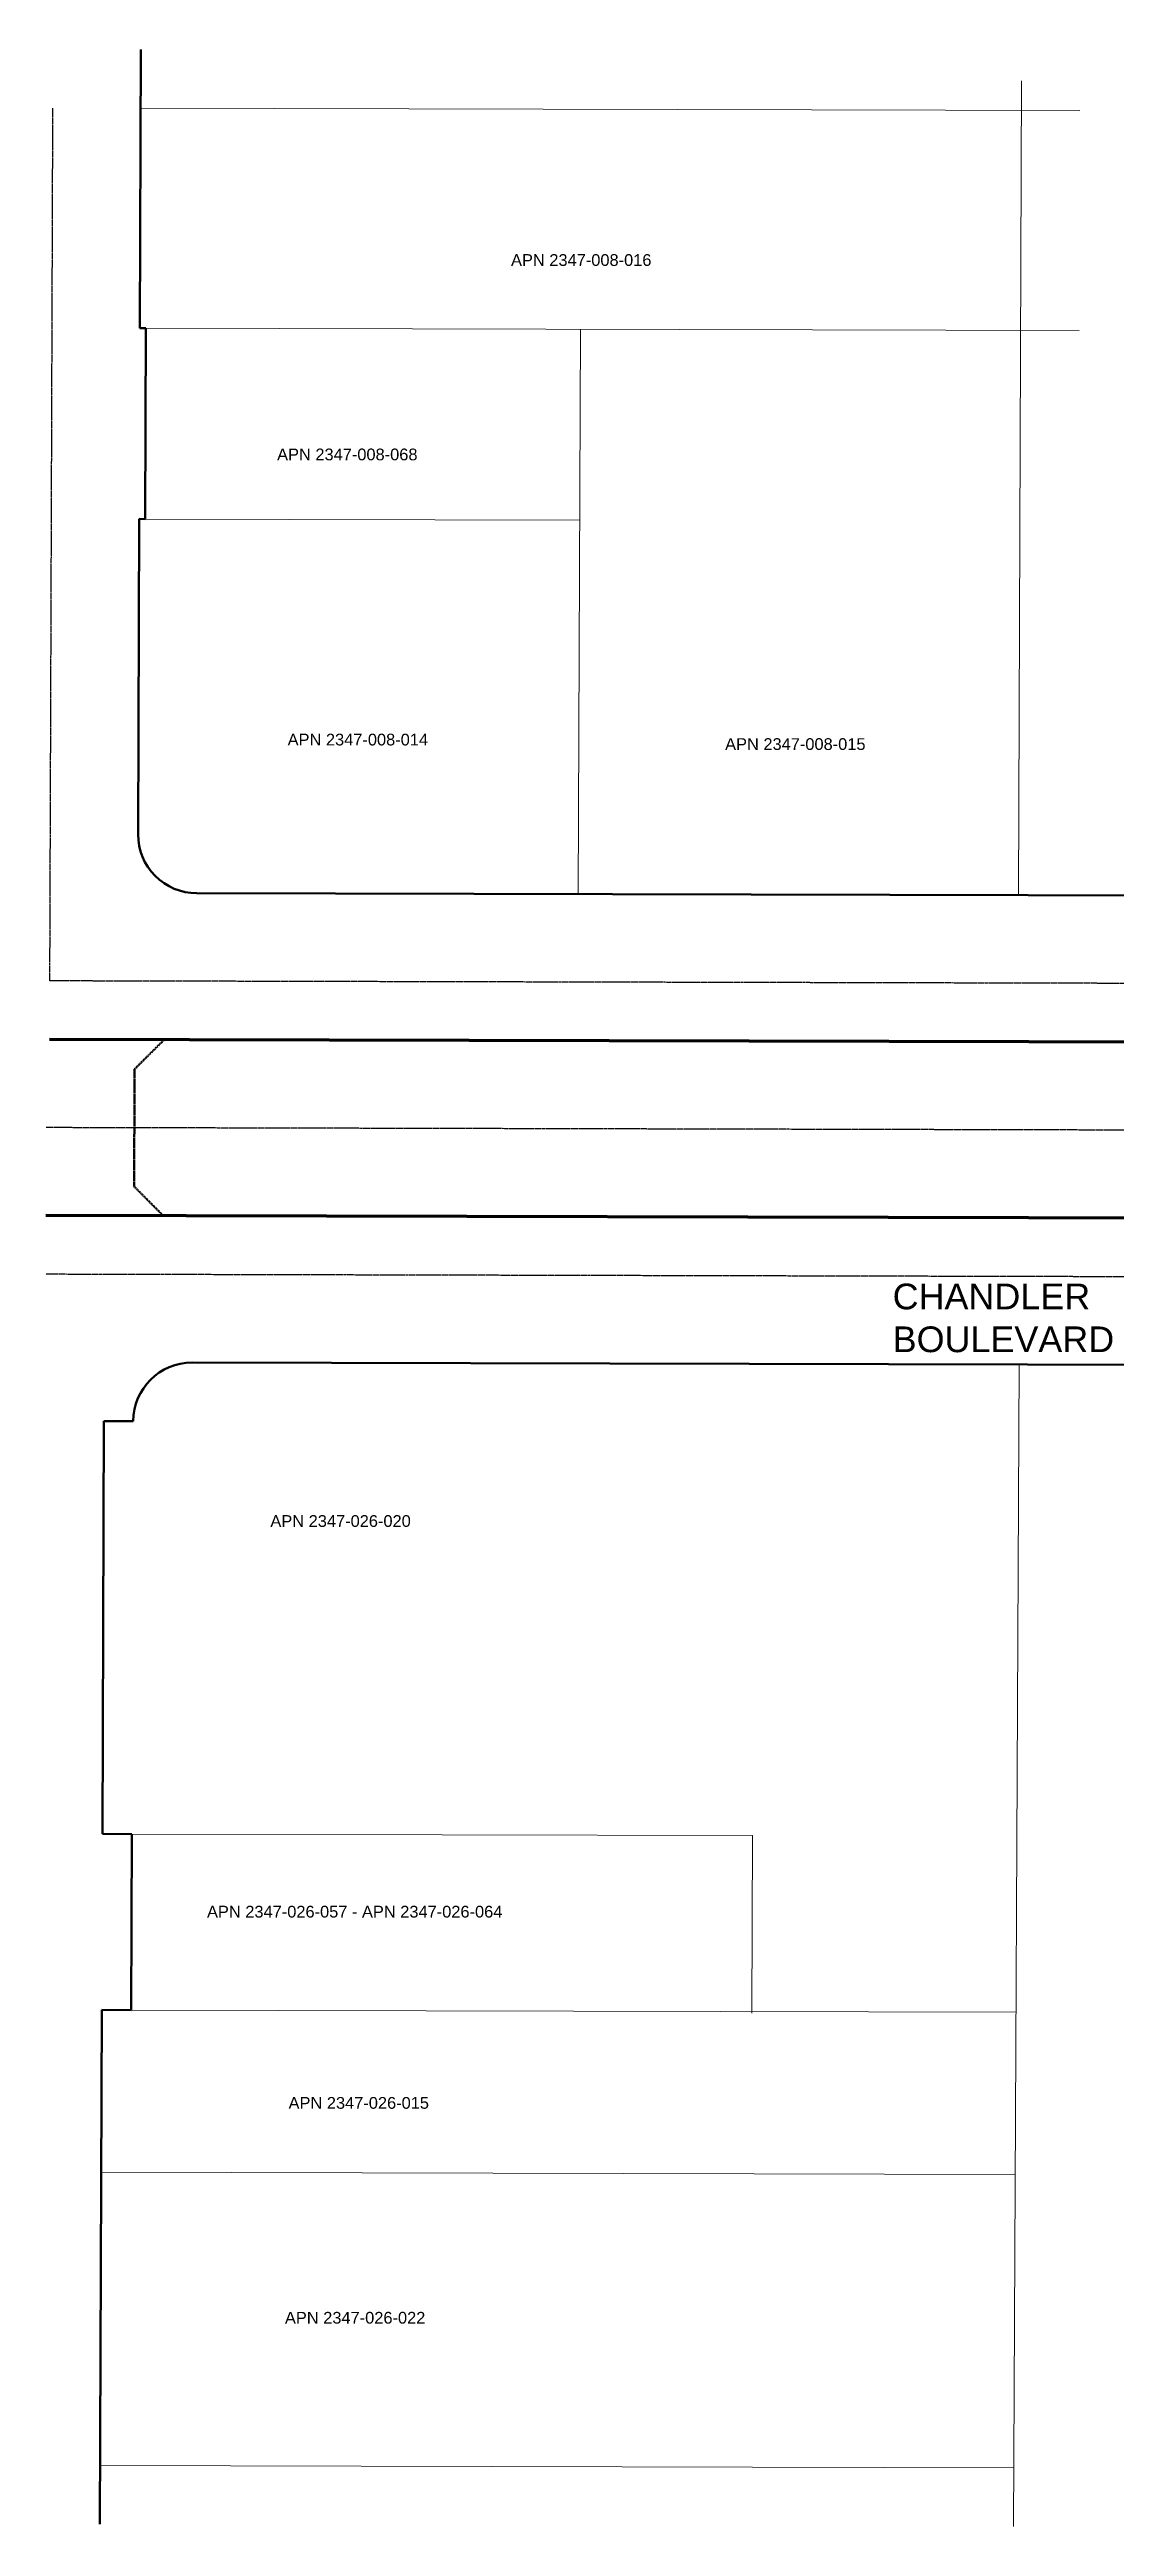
# Model space of a CAD drawing. Header units: feet. Extents: x 6439082 to 6441728, y 1883235 to 1884350.
# Drawn here: x 6440075 to 6440437, y 1883472 to 1884316 of the extents above; entities that cross this region are included whole.
import ezdxf

# ---------------------------------------------------------------- set-up
doc = ezdxf.new("R2010")
doc.units = ezdxf.units.FT
doc.header["$MEASUREMENT"] = 0
doc.linetypes.add('CENTER2', pattern=[1.125, 0.75, -0.125, 0.125, -0.125])
doc.linetypes.add('DASHED2', pattern=[0.375, 0.25, -0.125])
for name, color, linetype, lineweight in [('R-PROP-PRCL', 4, 'Continuous', 18), ('R-Row-Authority', 30, 'Continuous', 140), ('R-Row-Ease', 5, 'DASHED2', 50), ('R-Row-Ppanno', 7, 'Continuous', 5), ('R-Row-Scl', 1, 'CENTER2', 25), ('R-Row-Sname', 8, 'Continuous', 0), ('R-Row-Srow', 6, 'Continuous', 50)]:
    doc.layers.add(name, color=color, linetype=linetype, lineweight=lineweight)
doc.styles.add('G1_1 8_0', font='arial.ttf')
doc.styles.add('G4_7 32', font='arial.ttf', dxfattribs={"height": 0.219})

msp = doc.modelspace()

# ---------------------------------------------------------------- texts
at = {"layer": 'R-Row-Ppanno', "char_height": 4, "attachment_point": 8, "line_spacing_factor": 0.8, "style": 'G1_1 8_0'}
for s, insert in [('APN 2347-008-016', (6440256.34, 1884242.05)), ('APN 2347-008-068', (6440176.63, 1884175.79)), ('APN 2347-008-014', (6440180.22, 1884078.61)), ('APN 2347-008-015', (6440329.28, 1884077.08)), ('APN 2347-026-020', (6440174.34, 1883812.28)), ('APN 2347-026-057 - APN 2347-026-064', (6440179.15, 1883679.14)), ('APN 2347-026-015', (6440180.54, 1883613.97)), ('APN 2347-026-022', (6440179.3, 1883540.74))]:
    msp.add_mtext_dynamic_manual_height_columns(s, width=112.1602, gutter_width=1, heights=[10.49], dxfattribs=dict(at, insert=insert))
at = {"layer": 'R-Row-Sname', "insert": (6440362.44, 1883895.25), "char_height": 8.76, "width": 82.0936, "attachment_point": 1, "style": 'G4_7 32'}
msp.add_mtext('CHANDLER\\PBOULEVARD', dxfattribs=at)

# ---------------------------------------------------------------- linework, layer by layer
at = {"layer": 'R-PROP-PRCL'}
for p, q in [((6440406.35, 1884305.15), (6440405.29, 1884027.65)), ((6440426.2, 1884295.1), (6440106.2, 1884295.85)), ((6440426.03, 1884220.1), (6440107.94, 1884220.84)), ((6440256.03, 1884220.5), (6440255.29, 1884028)), ((6440255.76, 1884155.5), (6440107.72, 1884155.84)), ((6440405.51, 1883867.66), (6440403.57, 1883471.66)), ((6440314.72, 1883707.17), (6440103.19, 1883707.66)), ((6440314.72, 1883707.17), (6440314.42, 1883646.63)), ((6440404.43, 1883646.96), (6440102.97, 1883647.66)), ((6440404.16, 1883591.66), (6440092.76, 1883592.39)), ((6440403.67, 1883491.66), (6440092.4, 1883492.39))]:
    msp.add_line(p, q, dxfattribs=at)
at = {"layer": 'R-Row-Authority'}
for p, q in [((6441727.74, 1883974.58), (6440075.13, 1883978.42)), ((6441727.46, 1883914.59), (6440073.94, 1883918.43))]:
    msp.add_line(p, q, dxfattribs=at)
at = {"layer": 'R-Row-Ease'}
for p, q in [((6440114.18, 1883978.33), (6440104.15, 1883968.35)), ((6440104.15, 1883968.35), (6440104, 1883928.36)), ((6440113.96, 1883918.34), (6440104, 1883928.36))]:
    msp.add_line(p, q, dxfattribs=at)
at = {"layer": 'R-Row-Scl'}
for p, q in [((6440076.2, 1884295.86), (6440075.18, 1883998.42)), ((6441727.79, 1883994.58), (6440075.18, 1883998.42)), ((6441727.6, 1883944.58), (6440074.07, 1883948.42)), ((6441727.41, 1883894.59), (6440073.89, 1883898.43))]:
    msp.add_line(p, q, dxfattribs=at)
at = {"layer": 'R-Row-Srow'}
for p, q in [((6440106.27, 1884315.85), (6440105.94, 1884220.85)), ((6440107.94, 1884220.84), (6440105.94, 1884220.85)), ((6440107.94, 1884220.84), (6440107.72, 1884155.84)), ((6440105.72, 1884155.85), (6440105.35, 1884048.37)), ((6440107.72, 1884155.84), (6440105.72, 1884155.85)), ((6441727.86, 1884024.58), (6440125.31, 1884028.3)), ((6441727.34, 1883864.59), (6440123.75, 1883868.31)), ((6440093.71, 1883848.42), (6440093.19, 1883707.68)), ((6440103.71, 1883848.39), (6440093.71, 1883848.42)), ((6440103.19, 1883707.66), (6440093.19, 1883707.68)), ((6440103.19, 1883707.66), (6440102.97, 1883647.66)), ((6440092.97, 1883647.69), (6440092.32, 1883472.39)), ((6440102.97, 1883647.66), (6440092.97, 1883647.69))]:
    msp.add_line(p, q, dxfattribs=at)
for centre, start, end in [((6440125.35, 1884048.3), 179.80369, 269.86693), ((6440123.71, 1883848.31), 89.86693, 179.78929)]:
    msp.add_arc(centre, 20, start, end, dxfattribs=at)

msp.set_redraw_order([(e.dxf.handle, doc.entitydb.next_handle()) for e in msp.query("TEXT MTEXT ATTDEF DIMENSION ARC_DIMENSION")])  # texts and dimensions are drawn at this point

doc.saveas('drawing.dxf')
